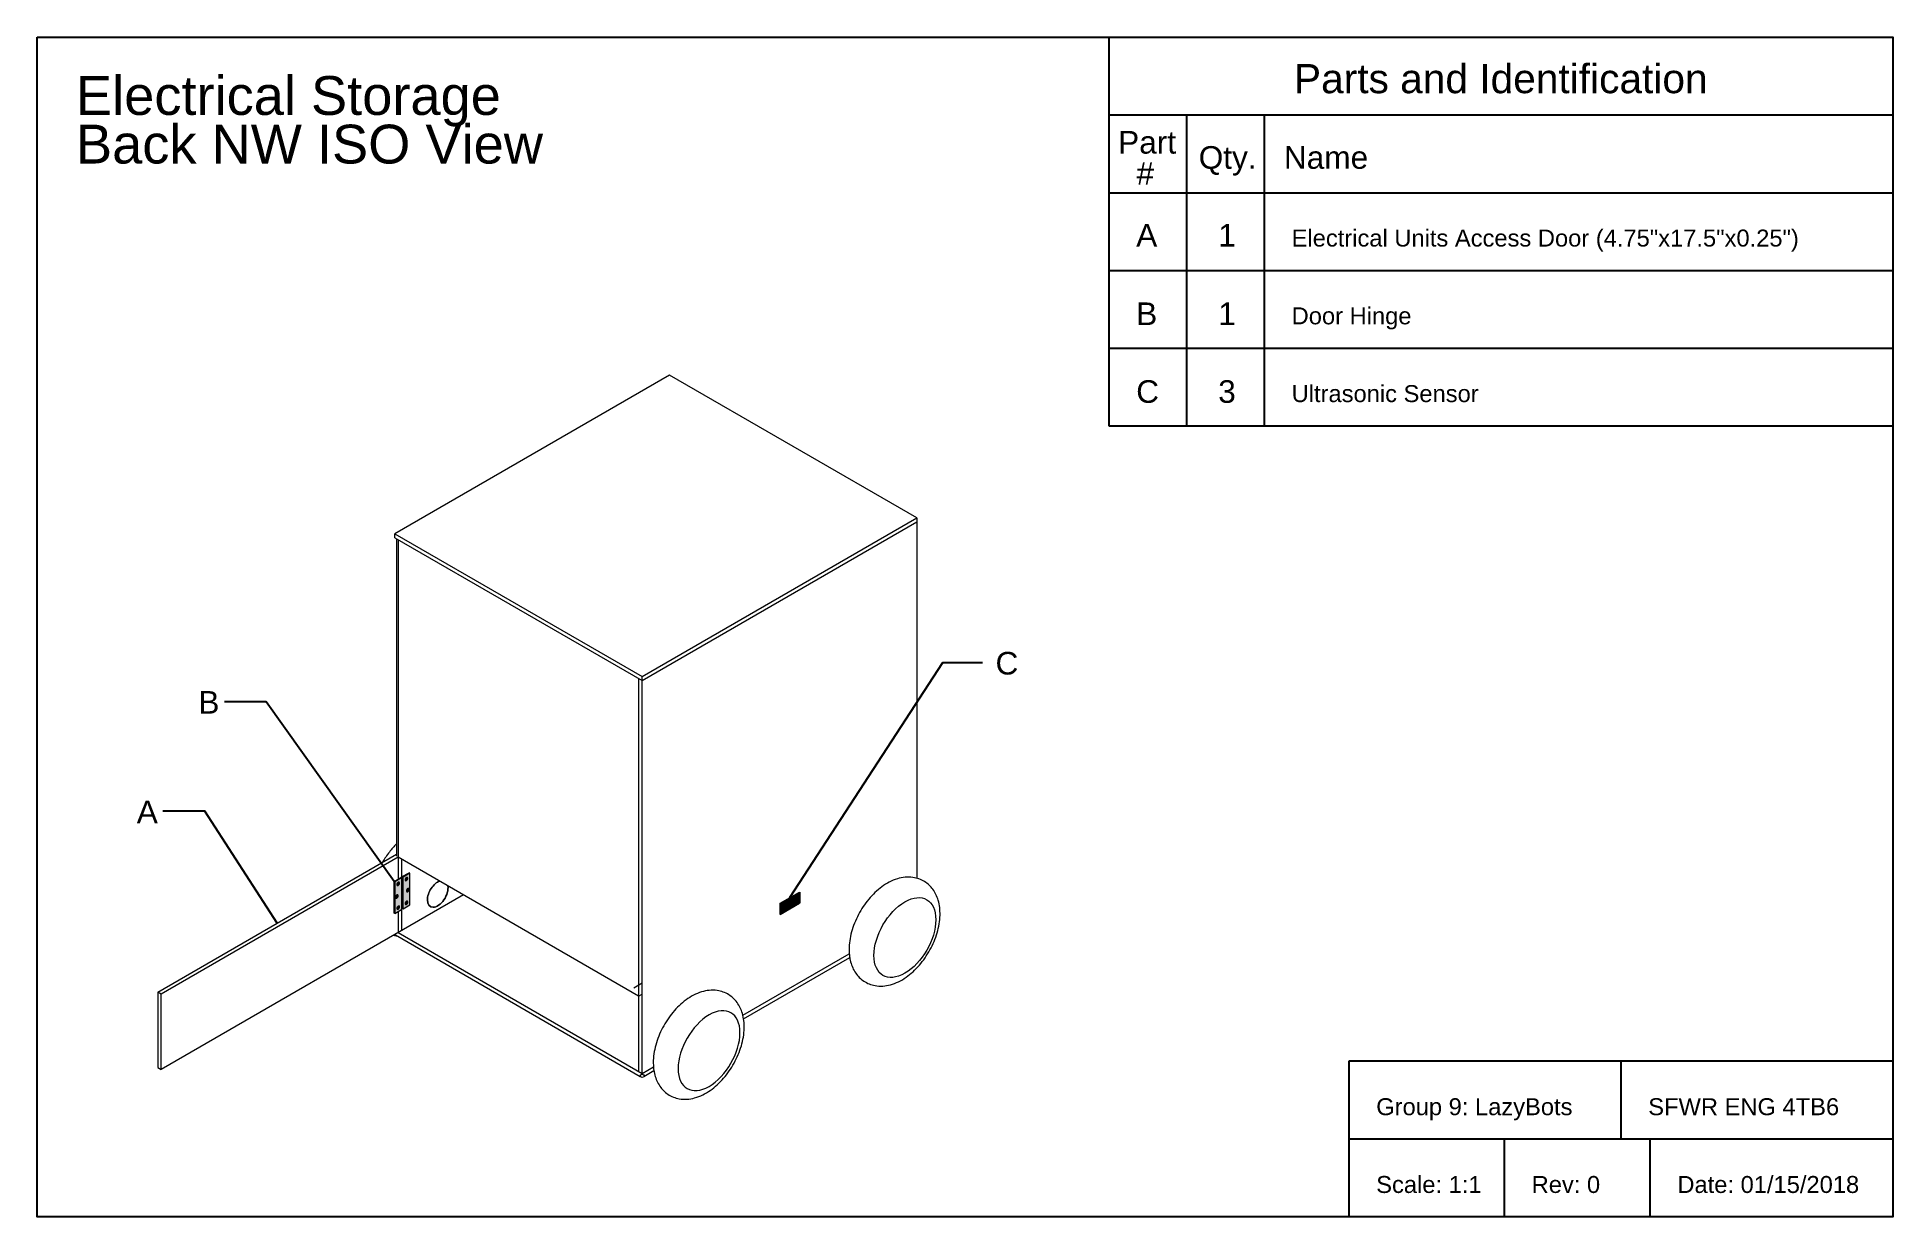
# Model space of a CAD drawing. Header units: inches. Extents: x 0 to 1256, y -61 to 0.
# Drawn here: x 105.5 to 201, y -60.7 to 0 of the extents above; entities that cross this region are included whole.
import ezdxf
from ezdxf.enums import TextEntityAlignment as Align

# ---------------------------------------------------------------- set-up
doc = ezdxf.new("R2010")
doc.units = ezdxf.units.IN
doc.header["$LTSCALE"] = 2
doc.header["$MEASUREMENT"] = 0
doc.styles.get("Standard").update_dxf_attribs({"font": 'arial.ttf'})

msp = doc.modelspace()

# ---------------------------------------------------------------- texts
for s, height, p in [('Electrical Storage', 1.9975839, (107.50625, -4)), ('Back NW ISO View', 1.9975839, (107.50625, -6.5)), ('Part', 1.163935, (161.14077, -5.99162)), ('Qty.', 1.163935, (165.28694, -6.77084)), ('Name', 1.163935, (169.67207, -6.77084)), ('#', 1.16393, (162.08636, -7.59185)), ('A', 1.16393, (162.06993, -10.77084)), ('1', 1.16393, (166.29068, -10.77084)), ('Electrical Units Access Door (4.75"x17.5"x0.25")', 0.8729512, (170.06993, -10.77084)), ('B', 1.16393, (162.06993, -14.80885)), ('1', 1.16393, (166.29068, -14.80885)), ('Door Hinge', 0.872951, (170.06993, -14.77084)), ('C', 1.16393, (162.06993, -18.80885)), ('3', 1.16393, (166.29068, -18.80885)), ('Ultrasonic Sensor', 0.8729512, (170.06993, -18.77084)), ('C', 1.16393, (154.83005, -32.78294)), ('B', 1.16393, (113.80515, -34.79468)), ('A', 1.16393, (110.63465, -40.43203)), ('Group 9: LazyBots', 0.8729512, (174.42274, -55.44807)), ('SFWR ENG 4TB6', 0.8729512, (188.42274, -55.44807)), ('Scale: 1:1', 0.872951, (174.42274, -59.44807)), ('Rev: 0', 0.872951, (182.42183, -59.44807)), ('Date: 01/15/2018', 0.8729512, (189.92183, -59.44807))]:
    msp.add_text(s, height=height).set_placement(p)
msp.add_text('Parts and Identification', height=1.4981879).set_placement((180.83342, -3.33288), align=Align.BOTTOM_CENTER)

# ---------------------------------------------------------------- hatches: boundary and pattern name
at = {"true_color": 0x939598}
h = msp.add_hatch(color=252, dxfattribs=at)
h.dxf.hatch_style = 1
h.paths.add_polyline_path([(124.26637, -43.24043), (123.91282, -43.44455), (123.91282, -45.07755), (124.26637, -44.87342)])
edge = h.paths.add_edge_path(flags=16)
edge.add_ellipse((124.08959, -43.54662), major_axis=(0.05, 0.0866), ratio=0.57735027, start_angle=405, end_angle=519.2951889, ccw=False)
edge.add_ellipse((124.08959, -43.54662), major_axis=(0.05, 0.0866), ratio=0.57735027, start_angle=380.7048111, end_angle=405, ccw=False)
edge.add_ellipse((124.08959, -43.54662), major_axis=(0.05, 0.0866), ratio=0.57735027, start_angle=159.2951889, end_angle=380.7048111, ccw=False)
edge = h.paths.add_edge_path(flags=16)
edge.add_ellipse((124.01888, -44.19981), major_axis=(0.05, 0.0866), ratio=0.57735027, start_angle=159.2951889, end_angle=380.7048111, ccw=False)
edge.add_ellipse((124.01888, -44.19981), major_axis=(0.05, 0.0866), ratio=0.57735027, start_angle=380.7048111, end_angle=519.2951889, ccw=False)
edge = h.paths.add_edge_path(flags=16)
edge.add_ellipse((124.08959, -44.77136), major_axis=(0.05, 0.0866), ratio=0.57735027, start_angle=159.2951889, end_angle=380.7048111, ccw=False)
edge.add_ellipse((124.08959, -44.77136), major_axis=(0.05, 0.0866), ratio=0.57735027, start_angle=405, end_angle=519.2951889, ccw=False)
edge.add_ellipse((124.08959, -44.77136), major_axis=(0.05, 0.0866), ratio=0.57735027, start_angle=380.7048111, end_angle=405, ccw=False)
h.paths.add_polyline_path([(124.26637, -43.24043), (124.23101, -43.22002), (123.87746, -43.42414), (123.91282, -43.44455)])
edge = h.paths.add_edge_path(flags=0)
edge.add_ellipse((124.08959, -43.54662), major_axis=(0.05, 0.0866), ratio=0.57735027, start_angle=159.2951889, end_angle=380.7048111)
edge.add_ellipse((124.05424, -43.5262), major_axis=(0.05, 0.0866), ratio=0.57735027, start_angle=-105, end_angle=-20.7048111, ccw=False)
edge.add_ellipse((124.05424, -43.5262), major_axis=(0.05, 0.0866), ratio=0.57735027, start_angle=-135, end_angle=-105, ccw=False)
edge.add_ellipse((124.05424, -43.5262), major_axis=(-0.05, -0.0866), ratio=0.57735027, start_angle=20.7048111, end_angle=45, ccw=False)
h.paths.add_polyline_path([(123.91282, -43.44455), (123.87746, -43.42414), (123.87746, -45.05714), (123.91282, -45.07755)])
edge = h.paths.add_edge_path(flags=0)
edge.add_ellipse((124.01888, -44.19981), major_axis=(0.05, 0.0866), ratio=0.57735027, start_angle=159.2951889, end_angle=380.7048111)
edge.add_ellipse((123.98353, -44.1794), major_axis=(0.05, 0.0866), ratio=0.57735027, start_angle=-135, end_angle=-20.7048111, ccw=False)
edge.add_ellipse((123.98353, -44.1794), major_axis=(-0.05, -0.0866), ratio=0.57735027, start_angle=20.7048111, end_angle=45, ccw=False)
h.paths.add_polyline_path([(124.69063, -42.99548), (124.33708, -43.19961), (124.33708, -44.8326), (124.69063, -44.62847)])
edge = h.paths.add_edge_path(flags=16)
edge.add_ellipse((124.51386, -43.30167), major_axis=(0.05, 0.0866), ratio=0.57735027, start_angle=159.2951889, end_angle=380.7048111, ccw=False)
edge.add_ellipse((124.51386, -43.30167), major_axis=(0.05, 0.0866), ratio=0.57735027, start_angle=380.7048111, end_angle=519.2951889, ccw=False)
edge = h.paths.add_edge_path(flags=16)
edge.add_ellipse((124.58457, -43.87322), major_axis=(0.05, 0.0866), ratio=0.57735027, start_angle=380.7048111, end_angle=519.2951889, ccw=False)
edge.add_ellipse((124.58457, -43.87322), major_axis=(0.05, 0.0866), ratio=0.57735027, start_angle=159.2951889, end_angle=380.7048111, ccw=False)
edge = h.paths.add_edge_path(flags=16)
edge.add_ellipse((124.51386, -44.52641), major_axis=(0.05, 0.0866), ratio=0.57735027, start_angle=159.2951889, end_angle=380.7048111, ccw=False)
edge.add_ellipse((124.51386, -44.52641), major_axis=(0.05, 0.0866), ratio=0.57735027, start_angle=380.7048111, end_angle=519.2951889, ccw=False)
h.paths.add_polyline_path([(124.69063, -42.99548), (124.65528, -42.97507), (124.30173, -43.17919), (124.33708, -43.19961)])
h.paths.add_polyline_path([(124.33708, -43.19961), (124.30173, -43.17919), (124.30173, -44.81219), (124.33708, -44.8326)])
h = msp.add_hatch(color=252, dxfattribs=at)
h.dxf.hatch_style = 1
h.paths.add_polyline_path([(144.7386, -44.54588), (144.7386, -43.96853), (143.7386, -44.54588), (143.7386, -45.12324)])
edge = h.paths.add_edge_path(flags=16)
edge.add_ellipse((144.02568, -44.67141), major_axis=(-0.05625, -0.09743), ratio=0.57735027, start_angle=0, end_angle=360)
edge = h.paths.add_edge_path(flags=16)
edge.add_ellipse((144.47276, -44.44089), major_axis=(-0.05625, -0.09743), ratio=0.57735027, start_angle=0, end_angle=360)
edge = h.paths.add_edge_path(flags=16)
edge.add_ellipse((144.02568, -44.67141), major_axis=(-0.05625, -0.09743), ratio=0.57735027, start_angle=0, end_angle=360)
h = msp.add_hatch(color=252, dxfattribs=at)
h.dxf.hatch_style = 1
edge = h.paths.add_edge_path()
edge.add_ellipse((144.47276, -44.44089), major_axis=(-0.05625, -0.09743), ratio=0.57735027, start_angle=0, end_angle=360)

# ---------------------------------------------------------------- linework, layer by layer
for p, q in [((160.65434, -4), (201.0125, -4)), ((164.65434, -4), (164.65434, -20)), ((168.65434, -4), (168.65434, -20)), ((160.65434, -8), (201.0125, -8)), ((160.65434, -12), (201.0125, -12)), ((160.65434, -16), (201.0125, -16)), ((160.65434, -20), (201.0125, -20)), ((143.7386, -44.54588), (143.7386, -45.12324)), ((144.7386, -43.96853), (144.7386, -44.54588)), ((201.00716, -52.67723), (173.00716, -52.67723)), ((173.00716, -52.67723), (173.00716, -60.67722)), ((187.00716, -52.67723), (187.00716, -56.67723)), ((201.00716, -56.67723), (173.00716, -56.67723)), ((181.00625, -56.67723), (181.00625, -60.67722)), ((188.50625, -56.67723), (188.50625, -60.67722))]:
    msp.add_line(p, q)
at = {"linetype": 'Continuous', "lineweight": 0, "extrusion": (1.25969e-16, 0.816497, 0.57735)}
for p, q in [((138.05495, -17.37789), (123.91282, -25.54285)), ((150.78287, -24.72636), (138.05495, -17.37789)), ((136.64074, -32.89132), (150.78287, -24.72636)), ((150.78287, -24.72636), (150.78287, -43.26105)), ((123.91282, -25.54285), (136.64074, -32.89132)), ((123.91282, -25.74698), (123.91282, -25.54285)), ((123.91282, -25.74698), (136.64074, -33.09545)), ((136.64074, -33.09545), (150.78287, -24.93048)), ((124.00121, -25.79801), (124.00121, -42.12794)), ((124.08959, -25.84904), (124.08959, -43.30167)), ((136.46396, -32.99339), (136.46396, -53.20168)), ((136.64074, -53.34456), (136.64074, -32.89132)), ((111.71522, -49.11919), (124.00121, -42.02588)), ((124.08959, -42.17897), (111.892, -49.22126)), ((136.46396, -49.32332), (124.08959, -42.17897)), ((124.26637, -42.28103), (124.26637, -45.95527)), ((124.30173, -43.17919), (124.65528, -42.97507)), ((124.69063, -42.99548), (124.65528, -42.97507)), ((123.87746, -43.42414), (124.23101, -43.22002)), ((123.91282, -43.44455), (123.87746, -43.42414)), ((123.87746, -45.05714), (123.87746, -43.42414)), ((124.26637, -43.24043), (123.91282, -43.44455)), ((123.91282, -43.44455), (123.91282, -45.07755)), ((124.08959, -43.46497), (124.08959, -43.5765)), ((124.26637, -43.24043), (124.23101, -43.22002)), ((124.30173, -43.17919), (124.30173, -44.81219)), ((124.33708, -43.19961), (124.30173, -43.17919)), ((124.69063, -42.99548), (124.33708, -43.19961)), ((124.33708, -44.8326), (124.33708, -43.19961)), ((124.69063, -44.62847), (124.69063, -42.99548)), ((127.44835, -44.11815), (111.892, -53.09961)), ((123.91282, -45.07755), (124.26637, -44.87342)), ((124.08959, -44.68971), (124.08959, -44.80125)), ((124.30173, -44.81219), (124.33708, -44.8326)), ((124.33708, -44.8326), (124.69063, -44.62847)), ((143.7386, -44.54588), (144.7386, -43.96853)), ((143.7386, -45.12324), (144.7386, -44.54588)), ((123.91282, -45.07755), (123.87746, -45.05714)), ((124.08959, -44.97549), (124.08959, -46.05733)), ((123.91585, -46.1777), (123.96779, -46.17612)), ((123.94309, -46.17687), (136.54844, -53.45457)), ((124.08959, -46.05733), (136.64074, -53.30374)), ((141.82936, -50.30809), (147.30186, -47.14853)), ((141.86645, -50.4908), (147.32493, -47.33934)), ((136.21393, -48.89025), (136.64074, -48.64384)), ((111.892, -49.22126), (111.71522, -49.11919)), ((111.71522, -49.11919), (111.71522, -52.99755)), ((111.892, -53.09961), (111.892, -49.22126)), ((136.46393, -49.32327), (136.64074, -49.22119)), ((111.71522, -52.99755), (111.892, -53.09961)), ((136.54587, -53.36539), (136.54115, -53.41713)), ((136.64074, -53.30374), (137.22559, -52.96607)), ((136.73636, -53.45265), (137.24866, -53.15688)), ((136.74615, -53.37141), (136.74033, -53.43529))]:
    msp.add_line(p, q, dxfattribs=at)
msp.add_lwpolyline([(105.50625, 0), (201.0125, 0), (201.0125, -60.67722), (105.50625, -60.67722)], close=True)
for points in [[(160.65434, 0), (160.65434, -20)], [(144.2386, -44.25721), (152.11635, -32.16777), (154.16361, -32.16777)], [(123.87746, -43.42414), (117.30084, -34.17951), (115.14741, -34.17951)], [(117.85822, -45.57254), (114.13034, -39.81686), (111.97691, -39.81686)]]:
    msp.add_lwpolyline(points)
at = {"linetype": 'Continuous', "lineweight": 0, "extrusion": (-1.12173e-16, 8.32667e-17, -1)}
for centre, start_param, end_param in [((124.08959, -43.54662), -3.926990816987242, 2.356194490192344), ((124.51386, -43.30167), -3.926990816987278, 2.356194490192308), ((124.58457, -43.87322), -3.926990816987242, 2.356194490192344), ((124.01888, -44.19981), -3.926990816987242, 2.356194490192344), ((124.08959, -44.77136), -3.926990816987242, 2.356194490192344), ((124.51386, -44.52641), -3.926990816987242, 2.356194490192344)]:
    msp.add_ellipse(centre, major_axis=(0.05, 0.0866), ratio=0.57735027, start_param=start_param, end_param=end_param, dxfattribs=at)
at = {"linetype": 'Continuous', "lineweight": 0}
for centre, major_axis, ratio, start_param, end_param in [((124.05424, -43.5262), (-0.05, -0.0866), 0.57735027, 0.36136712, 0.78539816), ((124.05424, -43.5262), (0.05, 0.0866), 0.57735027, -2.35619449, -0.36136712), ((124.4785, -43.28126), (-0.05, -0.0866), 0.57735027, 0.36136712, 0.78539816), ((124.4785, -43.28126), (0.05, 0.0866), 0.57735027, -2.35619449, -0.36136712), ((124.54921, -43.8528), (0.05, 0.0866), 0.57735027, -2.35619449, -0.36136712), ((126.12253, -44.06712), (-0.375, -0.64952), 0.57735027, -2.54092405, -0.78539816), ((126.12253, -44.06712), (-0.375, -0.64952), 0.57735027, -0.78539816, 2.54092405), ((123.98353, -44.1794), (-0.05, -0.0866), 0.57735027, 0.36136712, 0.78539816), ((123.98353, -44.1794), (0.05, 0.0866), 0.57735027, -2.35619449, -0.36136712), ((124.05424, -44.75095), (-0.05, -0.0866), 0.57735027, 0.36136712, 0.78539816), ((124.05424, -44.75095), (0.05, 0.0866), 0.57735027, -2.35619449, -0.36136712), ((124.4785, -44.506), (-0.05, -0.0866), 0.57735027, 0.36136712, 0.78539816), ((124.4785, -44.506), (0.05, 0.0866), 0.57735027, -2.35619449, -0.36136712), ((124.54921, -43.8528), (-0.05, -0.0866), 0.57735027, 0.36136712, 0.78539816), ((144.02568, -44.67141), (-0.05625, -0.09743), 0.57735027, -3.926990816987241, 2.356194490192345), ((144.47276, -44.44089), (-0.05625, -0.09743), 0.57735027, -3.926990816987241, 2.356194490192345), ((150.16416, -46.31249), (-1.125, -1.94856), 0.57735027, -3.926990816987241, 2.356194490192345), ((136.64074, -53.42621), (-0.09959, 0.00908), 0.81536805, -3.0673998, 3.21578551)]:
    msp.add_ellipse(centre, major_axis=major_axis, ratio=ratio, start_param=start_param, end_param=end_param, dxfattribs=at)
at = {"linetype": 'Continuous', "lineweight": 0, "extrusion": (9.49976e-17, 2.20052e-16, -1)}
msp.add_ellipse((126.12253, -44.06712), major_axis=(0.375, 0.64952), ratio=0.57735027, start_param=-2.35619449, end_param=-0.6006686, dxfattribs=at)
at = {"linetype": 'Continuous', "lineweight": 0, "extrusion": (3.94865e-17, 1.23904e-16, -1)}
msp.add_ellipse((126.12253, -44.06712), major_axis=(-0.375, -0.64952), ratio=0.57735027, start_param=-2.54092405, end_param=0.78539816, dxfattribs=at)
at = {"linetype": 'Continuous', "lineweight": 0, "extrusion": (9.5281e-16, 8.35158e-17, -1)}
msp.add_ellipse((123.91282, -46.07774), major_axis=(0.00304, -0.09995), ratio=0.04291404, start_param=-0.66223565, end_param=0.61610841, dxfattribs=at)
at = {"linetype": 'Continuous', "lineweight": 0, "extrusion": (4.2938e-18, -4.80741e-17, -1)}
msp.add_ellipse((140.08788, -52.13002), major_axis=(-1.125, -1.94856), ratio=0.57735027, start_param=-5.49778714, end_param=0.78539816, dxfattribs=at)
at = {"linetype": 'Continuous', "lineweight": 0}
for points, knots in [([(124.00121, -41.49853), (123.87184, -41.62639), (123.74955, -41.76488), (123.50581, -42.07881), (123.38683, -42.25671), (123.28063, -42.4419)], [5.054311443, 5.054311443, 5.054311443, 5.054311443, 5.264102627, 5.264102627, 5.502807779, 5.502807779, 5.502807779, 5.502807779]), ([(147.29284, -46.92486), (147.29284, -46.62758), (147.33844, -46.32433), (147.50355, -45.72043), (147.6241, -45.4199), (147.92447, -44.8515), (148.10349, -44.58345), (148.50881, -44.09813), (148.73515, -43.88113), (149.22695, -43.52117), (149.49297, -43.37805), (150.03309, -43.21251), (150.30647, -43.17982), (150.78953, -43.24845), (150.99733, -43.3216), (151.34621, -43.54009), (151.49017, -43.67696), (151.73035, -44.00287), (151.82007, -44.1949), (151.95276, -44.64035), (151.98035, -44.89818), (151.96657, -45.45899), (151.91411, -45.76396), (151.7362, -46.3677), (151.61019, -46.66632), (151.30012, -47.22924), (151.11679, -47.49373), (150.70362, -47.97039), (150.47367, -48.18223), (149.97559, -48.52909), (149.70687, -48.66455), (149.16672, -48.81033), (148.89661, -48.83263), (148.42375, -48.74758), (148.22196, -48.66796), (147.88331, -48.44006), (147.74404, -48.29866), (147.51223, -47.96355), (147.42711, -47.7665), (147.31713, -47.3562), (147.29284, -47.14194), (147.29284, -46.92486)], [0, 0, 0, 0, 0.35865713, 0.35865713, 0.72059395, 0.72059395, 1.07800639, 1.07800639, 1.43772759, 1.43772759, 1.80119983, 1.80119983, 2.12798697, 2.12798697, 2.37694739, 2.37694739, 2.60341641, 2.60341641, 2.85611551, 2.85611551, 3.17037925, 3.17037925, 3.53071707, 3.53071707, 3.89214379, 3.89214379, 4.24946572, 4.24946572, 4.60965811, 4.60965811, 4.97262094, 4.97262094, 5.29280787, 5.29280787, 5.53753315, 5.53753315, 5.7645215, 5.7645215, 6.02129211, 6.02129211, 6.28318531, 6.28318531, 6.28318531, 6.28318531]), ([(137.21656, -52.7424), (137.21656, -52.44511), (137.26217, -52.14187), (137.42728, -51.53797), (137.54783, -51.23743), (137.8482, -50.66904), (138.02722, -50.40099), (138.43254, -49.91567), (138.65887, -49.69867), (139.15068, -49.33871), (139.41669, -49.19559), (139.95682, -49.03005), (140.2302, -48.99736), (140.71326, -49.06599), (140.92106, -49.13913), (141.26993, -49.35763), (141.4139, -49.4945), (141.65408, -49.82041), (141.7438, -50.01244), (141.87649, -50.45789), (141.90408, -50.71571), (141.8903, -51.27652), (141.83784, -51.5815), (141.65993, -52.18523), (141.53392, -52.48386), (141.22385, -53.04678), (141.04052, -53.31127), (140.62735, -53.78793), (140.3974, -53.99977), (139.89932, -54.34663), (139.63059, -54.48209), (139.09045, -54.62787), (138.82034, -54.65017), (138.34748, -54.56512), (138.14569, -54.4855), (137.80704, -54.25759), (137.66777, -54.11619), (137.43596, -53.78108), (137.35084, -53.58404), (137.24085, -53.17374), (137.21656, -52.95947), (137.21656, -52.7424)], [0, 0, 0, 0, 0.35865713, 0.35865713, 0.72059395, 0.72059395, 1.07800639, 1.07800639, 1.43772759, 1.43772759, 1.80119983, 1.80119983, 2.12798697, 2.12798697, 2.37694739, 2.37694739, 2.60341641, 2.60341641, 2.85611551, 2.85611551, 3.17037925, 3.17037925, 3.53071707, 3.53071707, 3.89214379, 3.89214379, 4.24946572, 4.24946572, 4.60965811, 4.60965811, 4.97262094, 4.97262094, 5.29280787, 5.29280787, 5.53753315, 5.53753315, 5.7645215, 5.7645215, 6.02129211, 6.02129211, 6.28318531, 6.28318531, 6.28318531, 6.28318531])]:
    msp.add_open_spline(points, degree=3, knots=knots, dxfattribs=at)
msp.add_open_spline([(123.86631, -46.18624), (123.92098, -46.20335), (123.97639, -46.21734), (124.0321, -46.22826)], degree=3, dxfattribs=at)

msp.set_redraw_order([(e.dxf.handle, doc.entitydb.next_handle()) for e in msp.query("TEXT MTEXT ATTDEF DIMENSION ARC_DIMENSION")])  # texts and dimensions are drawn at this point

doc.saveas('drawing.dxf')
